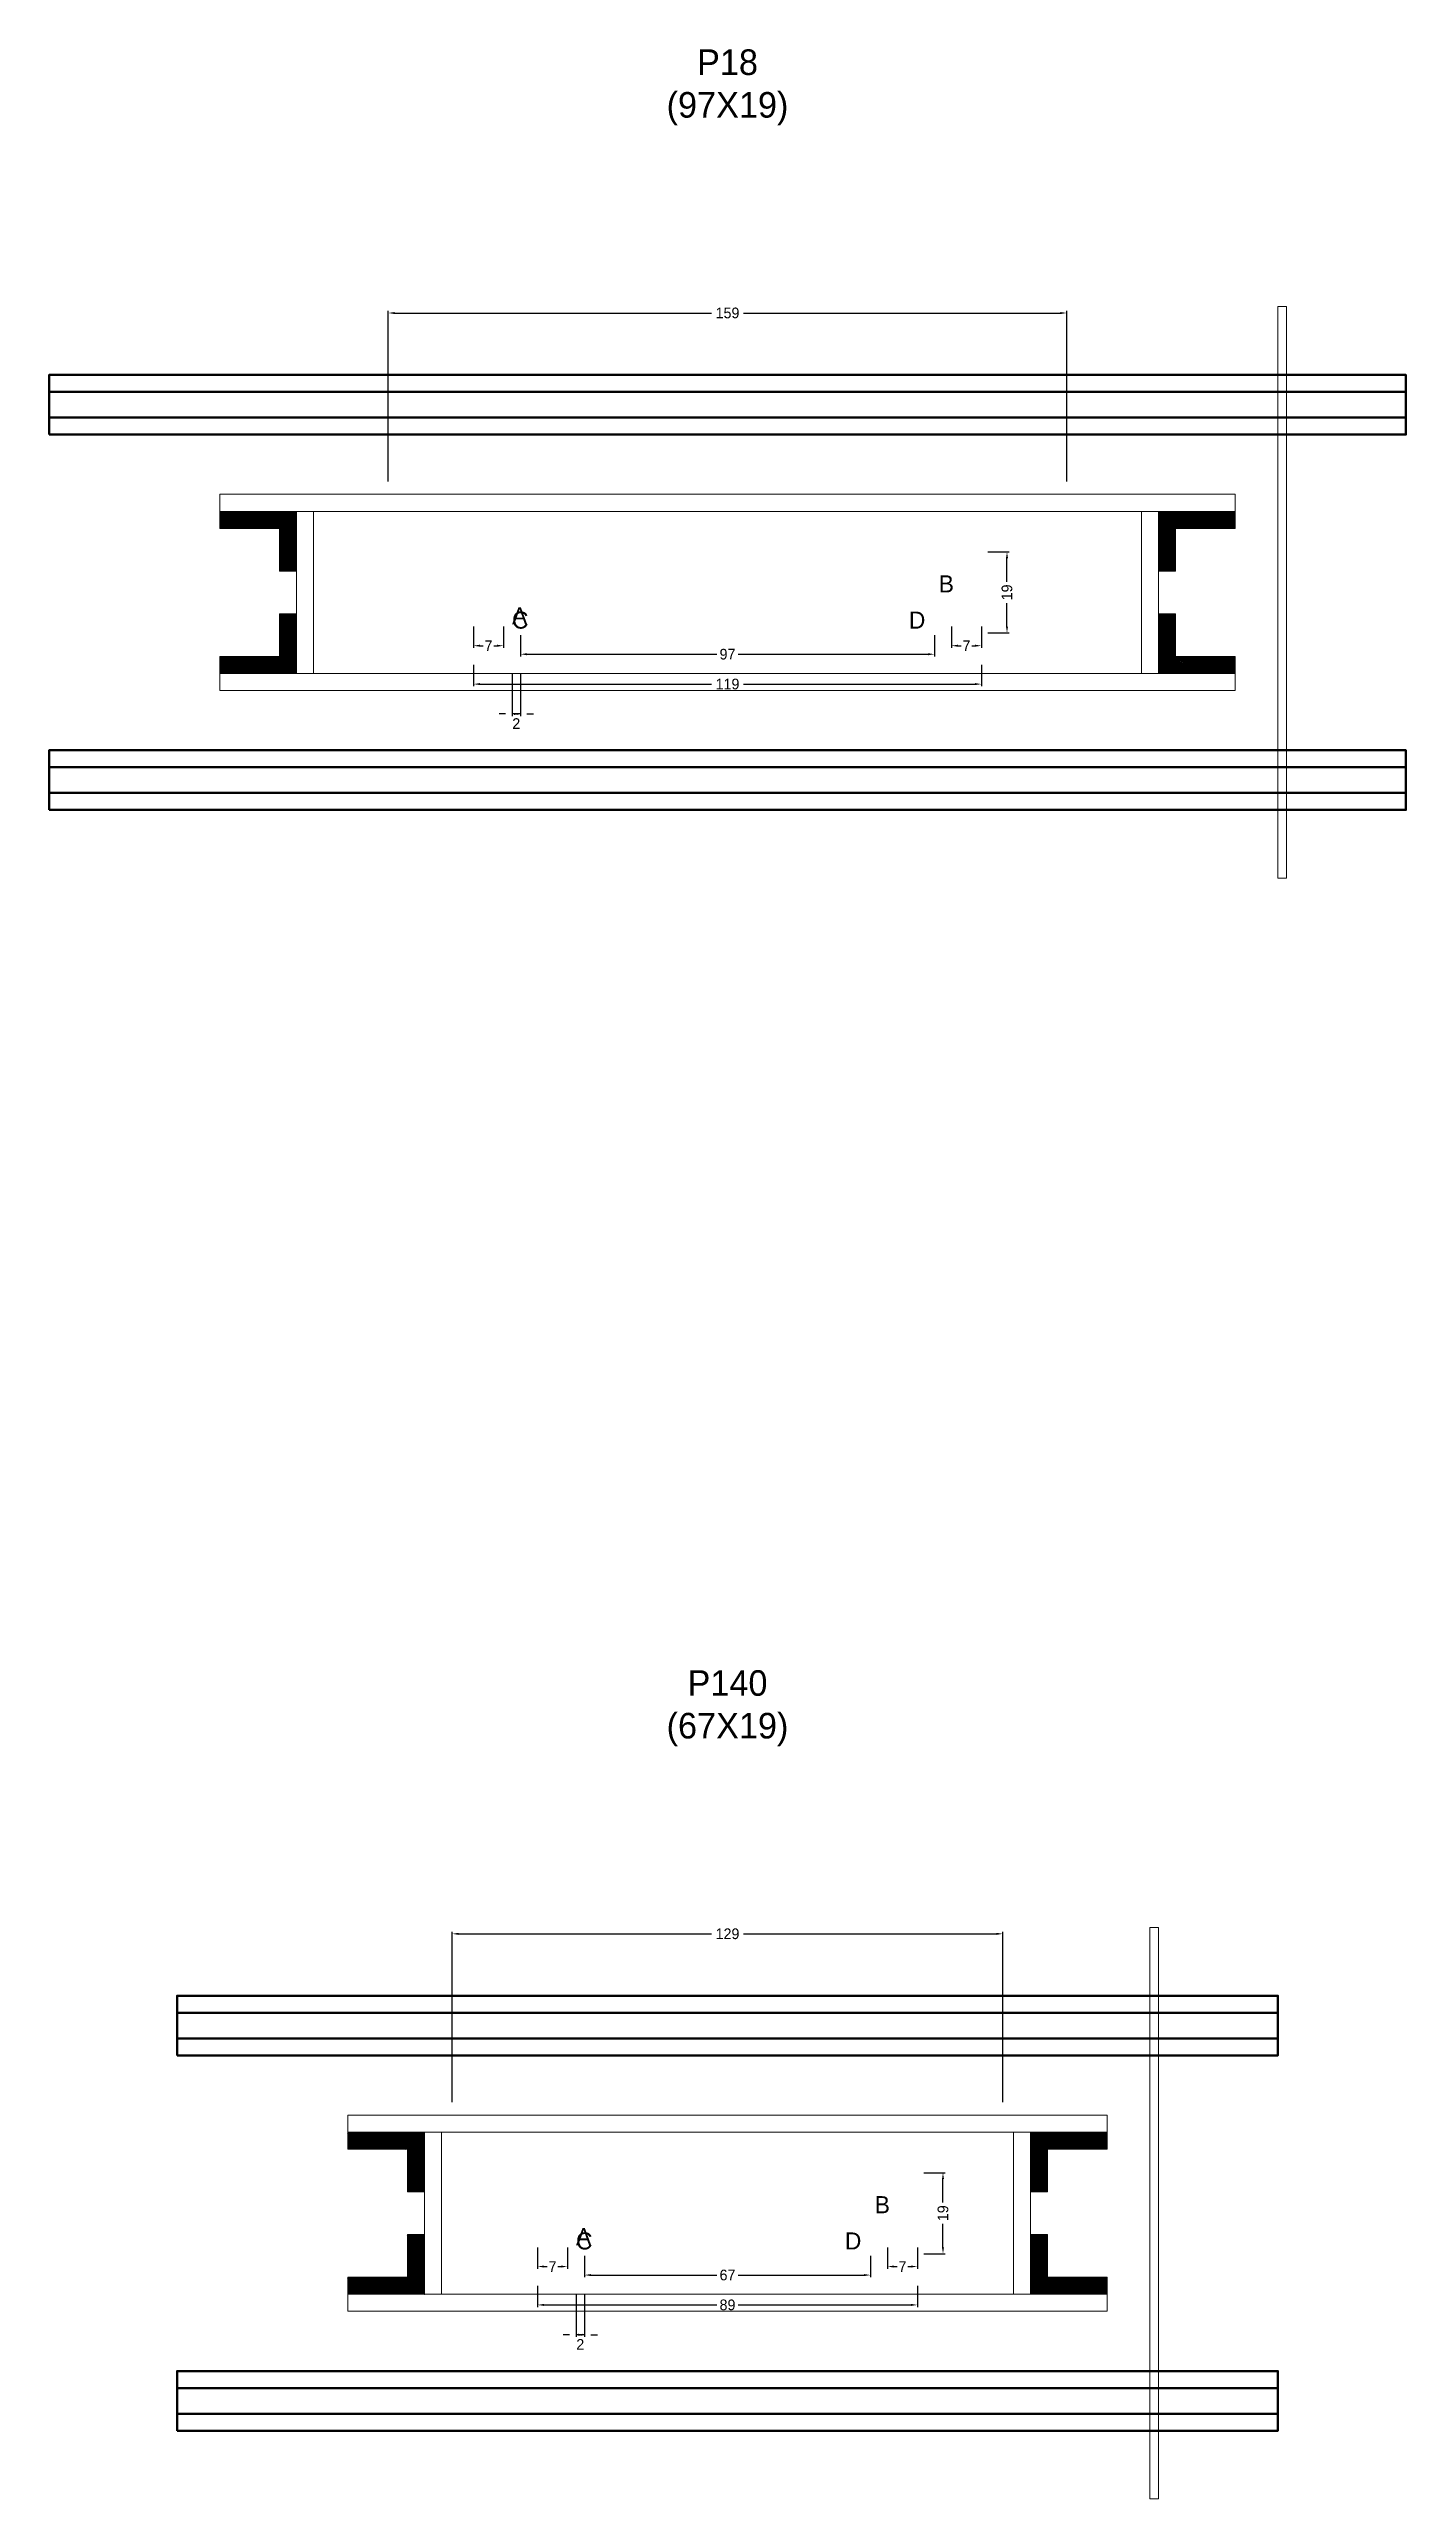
# Model space of a CAD drawing. Header units: centimetres. Extents: x -12000 to 4120, y -3806 to 2716.
# Drawn here: x -159 to 159, y -3347 to -2773 of the extents above; entities that cross this region are included whole.
import ezdxf

# ---------------------------------------------------------------- set-up
doc = ezdxf.new("R2010")
doc.units = ezdxf.units.CM
for name, color, linetype in [('COTA', 241, 'Continuous'), ('GRAVATA', 224, 'Continuous'), ('Hachura', 251, 'Continuous'), ('NOMENCLATURA', 7, 'Continuous'), ('SARRAFO', 251, 'Continuous')]:
    doc.layers.add(name, color=color, linetype=linetype)
doc.dimstyles.new('cotax2', dxfattribs={"dimtxt": 2.5, "dimasz": 1.5, "dimexe": 0.5, "dimexo": 0.5, "dimgap": 0.5, "dimtad": 1, "dimcen": 2.5, "dimazin": 3, "dimtfac": 1, "dimtmove": 0, "dimatfit": 3})

msp = doc.modelspace()

# ---------------------------------------------------------------- texts
at = {"layer": 'NOMENCLATURA'}
for s, p in [('B', (49.5, -2900)), ('A', (-50.5, -2907.5)), ('C', (-50.5, -2908.5)), ('D', (42.5, -2908.5)), ('B', (34.5, -3280)), ('A', (-35.5, -3287.5)), ('C', (-35.5, -3288.5)), ('D', (27.5, -3288.5))]:
    msp.add_text(s, height=4, dxfattribs=at).set_placement(p)
at = {"layer": 'NOMENCLATURA', "char_height": 6, "attachment_point": 8}
for s, insert in [('P18\\P(97X19)', (0, -2790.5)), ('P140\\P(67X19)', (0, -3170.5))]:
    msp.add_mtext(s, dxfattribs=dict(at, insert=insert))

# ---------------------------------------------------------------- blocks, each defined once
blk = doc.blocks.new('_CLOSEDFILLED')
at = {"color": 0, "linetype": 'BYBLOCK'}
blk.add_solid([(-1, 0.16), (0, 0), (-1, -0.16)], dxfattribs=at)
blk = doc.blocks.new('*D248')
for p, q in [((-44.5, -3297), (-44.5, -3302)), ((44.5, -3297), (44.5, -3302)), ((-43, -3301.5), (-2.5, -3301.5)), ((2.5, -3301.5), (43, -3301.5))]:
    blk.add_line(p, q)
at = {"layer": 'Defpoints'}
for p in [(-44.5, -3296.5), (44.5, -3296.5), (-44.5, -3301.5)]:
    blk.add_point(p, dxfattribs=at)
at = {"layer": 'COTA', "xscale": 1.5, "yscale": 1.5, "rotation": 180}
blk.add_blockref('_CLOSEDFILLED', (-44.5, -3301.5), dxfattribs=at)
at = {"layer": 'COTA', "xscale": 1.5, "yscale": 1.5}
blk.add_blockref('_CLOSEDFILLED', (44.5, -3301.5), dxfattribs=at)
at = {"layer": 'COTA', "insert": (0, -3301.5), "char_height": 2.5, "attachment_point": 5}
blk.add_mtext('89', dxfattribs=at)
blk = doc.blocks.new('*D249')
for p, q in [((-33.5, -3290), (-33.5, -3295)), ((33.5, -3290), (33.5, -3295)), ((-32, -3294.5), (-2.5, -3294.5)), ((2.5, -3294.5), (32, -3294.5))]:
    blk.add_line(p, q)
at = {"layer": 'Defpoints'}
for p in [(-33.5, -3289.5), (33.5, -3289.5), (-33.5, -3294.5)]:
    blk.add_point(p, dxfattribs=at)
at = {"layer": 'COTA', "xscale": 1.5, "yscale": 1.5, "rotation": 180}
blk.add_blockref('_CLOSEDFILLED', (-33.5, -3294.5), dxfattribs=at)
at = {"layer": 'COTA', "xscale": 1.5, "yscale": 1.5}
blk.add_blockref('_CLOSEDFILLED', (33.5, -3294.5), dxfattribs=at)
at = {"layer": 'COTA', "insert": (0, -3294.5), "char_height": 2.5, "attachment_point": 5}
blk.add_mtext('67', dxfattribs=at)
blk = doc.blocks.new('*D250')
for p, q in [((46, -3270.5), (51, -3270.5)), ((50.5, -3277.5), (50.5, -3272)), ((50.5, -3288), (50.5, -3282.5)), ((46, -3289.5), (51, -3289.5))]:
    blk.add_line(p, q)
at = {"layer": 'Defpoints'}
for p in [(45.5, -3270.5), (45.5, -3289.5), (50.5, -3289.5)]:
    blk.add_point(p, dxfattribs=at)
at = {"layer": 'COTA', "xscale": 1.5, "yscale": 1.5}
for p, rotation in [((50.5, -3270.5), 90), ((50.5, -3289.5), 270)]:
    blk.add_blockref('_CLOSEDFILLED', p, dxfattribs=dict(at, rotation=rotation))
at = {"layer": 'COTA', "insert": (50.5, -3280), "char_height": 2.5, "attachment_point": 5, "rotation": 90}
blk.add_mtext('19', dxfattribs=at)
blk = doc.blocks.new('*D251')
for p, q in [((-44.5, -3288), (-44.5, -3293)), ((-37.5, -3288), (-37.5, -3293)), ((-43, -3292.5), (-42.25, -3292.5)), ((-39.75, -3292.5), (-39, -3292.5))]:
    blk.add_line(p, q)
at = {"layer": 'Defpoints'}
for p in [(-44.5, -3287.5), (-37.5, -3287.5), (-44.5, -3292.5)]:
    blk.add_point(p, dxfattribs=at)
at = {"layer": 'COTA', "xscale": 1.5, "yscale": 1.5, "rotation": 180}
blk.add_blockref('_CLOSEDFILLED', (-44.5, -3292.5), dxfattribs=at)
at = {"layer": 'COTA', "xscale": 1.5, "yscale": 1.5}
blk.add_blockref('_CLOSEDFILLED', (-37.5, -3292.5), dxfattribs=at)
at = {"layer": 'COTA', "insert": (-41, -3292.5), "char_height": 2.5, "attachment_point": 5}
blk.add_mtext('7', dxfattribs=at)
blk = doc.blocks.new('*D252')
for p, q in [((37.5, -3288), (37.5, -3293)), ((44.5, -3288), (44.5, -3293)), ((39, -3292.5), (39.75, -3292.5)), ((42.25, -3292.5), (43, -3292.5))]:
    blk.add_line(p, q)
at = {"layer": 'Defpoints'}
for p in [(37.5, -3287.5), (44.5, -3287.5), (37.5, -3292.5)]:
    blk.add_point(p, dxfattribs=at)
at = {"layer": 'COTA', "xscale": 1.5, "yscale": 1.5, "rotation": 180}
blk.add_blockref('_CLOSEDFILLED', (37.5, -3292.5), dxfattribs=at)
at = {"layer": 'COTA', "xscale": 1.5, "yscale": 1.5}
blk.add_blockref('_CLOSEDFILLED', (44.5, -3292.5), dxfattribs=at)
at = {"layer": 'COTA', "insert": (41, -3292.5), "char_height": 2.5, "attachment_point": 5}
blk.add_mtext('7', dxfattribs=at)
blk = doc.blocks.new('*D253')
for p, q in [((-64.5, -3254), (-64.5, -3214)), ((-63, -3214.5), (-3.75, -3214.5)), ((3.75, -3214.5), (63, -3214.5)), ((64.5, -3254), (64.5, -3214))]:
    blk.add_line(p, q)
at = {"layer": 'Defpoints'}
for p in [(-64.5, -3214.5), (-64.5, -3254.5), (64.5, -3254.5)]:
    blk.add_point(p, dxfattribs=at)
at = {"layer": 'COTA', "xscale": 1.5, "yscale": 1.5, "rotation": 180}
blk.add_blockref('_CLOSEDFILLED', (-64.5, -3214.5), dxfattribs=at)
at = {"layer": 'COTA', "xscale": 1.5, "yscale": 1.5}
blk.add_blockref('_CLOSEDFILLED', (64.5, -3214.5), dxfattribs=at)
at = {"layer": 'COTA', "insert": (0, -3214.5), "char_height": 2.5, "attachment_point": 5}
blk.add_mtext('129', dxfattribs=at)
blk = doc.blocks.new('*D222')
for p, q in [((-59.5, -2917), (-59.5, -2922)), ((59.5, -2917), (59.5, -2922)), ((-58, -2921.5), (-3.75, -2921.5)), ((3.75, -2921.5), (58, -2921.5))]:
    blk.add_line(p, q)
at = {"layer": 'Defpoints'}
for p in [(-59.5, -2916.5), (59.5, -2916.5), (-59.5, -2921.5)]:
    blk.add_point(p, dxfattribs=at)
at = {"layer": 'COTA', "xscale": 1.5, "yscale": 1.5, "rotation": 180}
blk.add_blockref('_CLOSEDFILLED', (-59.5, -2921.5), dxfattribs=at)
at = {"layer": 'COTA', "xscale": 1.5, "yscale": 1.5}
blk.add_blockref('_CLOSEDFILLED', (59.5, -2921.5), dxfattribs=at)
at = {"layer": 'COTA', "insert": (0, -2921.5), "char_height": 2.5, "attachment_point": 5}
blk.add_mtext('119', dxfattribs=at)
blk = doc.blocks.new('*D223')
for p, q in [((-48.5, -2910), (-48.5, -2915)), ((48.5, -2910), (48.5, -2915)), ((-47, -2914.5), (-2.5, -2914.5)), ((2.5, -2914.5), (47, -2914.5))]:
    blk.add_line(p, q)
at = {"layer": 'Defpoints'}
for p in [(-48.5, -2909.5), (48.5, -2909.5), (-48.5, -2914.5)]:
    blk.add_point(p, dxfattribs=at)
at = {"layer": 'COTA', "xscale": 1.5, "yscale": 1.5, "rotation": 180}
blk.add_blockref('_CLOSEDFILLED', (-48.5, -2914.5), dxfattribs=at)
at = {"layer": 'COTA', "xscale": 1.5, "yscale": 1.5}
blk.add_blockref('_CLOSEDFILLED', (48.5, -2914.5), dxfattribs=at)
at = {"layer": 'COTA', "insert": (0, -2914.5), "char_height": 2.5, "attachment_point": 5}
blk.add_mtext('97', dxfattribs=at)
blk = doc.blocks.new('*D224')
for p, q in [((61, -2890.5), (66, -2890.5)), ((65.5, -2897.5), (65.5, -2892)), ((65.5, -2908), (65.5, -2902.5)), ((61, -2909.5), (66, -2909.5))]:
    blk.add_line(p, q)
at = {"layer": 'Defpoints'}
for p in [(60.5, -2890.5), (60.5, -2909.5), (65.5, -2909.5)]:
    blk.add_point(p, dxfattribs=at)
at = {"layer": 'COTA', "xscale": 1.5, "yscale": 1.5}
for p, rotation in [((65.5, -2890.5), 90), ((65.5, -2909.5), 270)]:
    blk.add_blockref('_CLOSEDFILLED', p, dxfattribs=dict(at, rotation=rotation))
at = {"layer": 'COTA', "insert": (65.5, -2900), "char_height": 2.5, "attachment_point": 5, "rotation": 90}
blk.add_mtext('19', dxfattribs=at)
blk = doc.blocks.new('*D225')
for p, q in [((-59.5, -2908), (-59.5, -2913)), ((-52.5, -2908), (-52.5, -2913)), ((-58, -2912.5), (-57.25, -2912.5)), ((-54.75, -2912.5), (-54, -2912.5))]:
    blk.add_line(p, q)
at = {"layer": 'Defpoints'}
for p in [(-59.5, -2907.5), (-52.5, -2907.5), (-59.5, -2912.5)]:
    blk.add_point(p, dxfattribs=at)
at = {"layer": 'COTA', "xscale": 1.5, "yscale": 1.5, "rotation": 180}
blk.add_blockref('_CLOSEDFILLED', (-59.5, -2912.5), dxfattribs=at)
at = {"layer": 'COTA', "xscale": 1.5, "yscale": 1.5}
blk.add_blockref('_CLOSEDFILLED', (-52.5, -2912.5), dxfattribs=at)
at = {"layer": 'COTA', "insert": (-56, -2912.5), "char_height": 2.5, "attachment_point": 5}
blk.add_mtext('7', dxfattribs=at)
blk = doc.blocks.new('*D226')
for p, q in [((52.5, -2908), (52.5, -2913)), ((59.5, -2908), (59.5, -2913)), ((54, -2912.5), (54.75, -2912.5)), ((57.25, -2912.5), (58, -2912.5))]:
    blk.add_line(p, q)
at = {"layer": 'Defpoints'}
for p in [(52.5, -2907.5), (59.5, -2907.5), (52.5, -2912.5)]:
    blk.add_point(p, dxfattribs=at)
at = {"layer": 'COTA', "xscale": 1.5, "yscale": 1.5, "rotation": 180}
blk.add_blockref('_CLOSEDFILLED', (52.5, -2912.5), dxfattribs=at)
at = {"layer": 'COTA', "xscale": 1.5, "yscale": 1.5}
blk.add_blockref('_CLOSEDFILLED', (59.5, -2912.5), dxfattribs=at)
at = {"layer": 'COTA', "insert": (56, -2912.5), "char_height": 2.5, "attachment_point": 5}
blk.add_mtext('7', dxfattribs=at)
blk = doc.blocks.new('*D227')
for p, q in [((-79.5, -2874), (-79.5, -2834)), ((-78, -2834.5), (-3.75, -2834.5)), ((3.75, -2834.5), (78, -2834.5)), ((79.5, -2874), (79.5, -2834))]:
    blk.add_line(p, q)
at = {"layer": 'Defpoints'}
for p in [(-79.5, -2834.5), (-79.5, -2874.5), (79.5, -2874.5)]:
    blk.add_point(p, dxfattribs=at)
at = {"layer": 'COTA', "xscale": 1.5, "yscale": 1.5, "rotation": 180}
blk.add_blockref('_CLOSEDFILLED', (-79.5, -2834.5), dxfattribs=at)
at = {"layer": 'COTA', "xscale": 1.5, "yscale": 1.5}
blk.add_blockref('_CLOSEDFILLED', (79.5, -2834.5), dxfattribs=at)
at = {"layer": 'COTA', "insert": (0, -2834.5), "char_height": 2.5, "attachment_point": 5}
blk.add_mtext('159', dxfattribs=at)

# ---------------------------------------------------------------- dimensions: what is measured, and where the dimension line sits
at = {"layer": 'COTA'}
for base, p1, p2, picture, middle in [((-79.5, -2834.5), (-79.5, -2874.5), (79.5, -2874.5), '*D227', (0, -2834.5)), ((-59.5, -2912.5), (-59.5, -2907.5), (-52.5, -2907.5), '*D225', (-56, -2912.5)), ((-48.5, -2914.5), (-48.5, -2909.5), (48.5, -2909.5), '*D223', (0, -2914.5)), ((52.5, -2912.5), (52.5, -2907.5), (59.5, -2907.5), '*D226', (56, -2912.5)), ((-59.5, -2921.5), (-59.5, -2916.5), (59.5, -2916.5), '*D222', (0, -2921.5)), ((-64.5, -3214.5), (-64.5, -3254.5), (64.5, -3254.5), '*D253', (0, -3214.5)), ((-44.5, -3292.5), (-44.5, -3287.5), (-37.5, -3287.5), '*D251', (-41, -3292.5)), ((-33.5, -3294.5), (-33.5, -3289.5), (33.5, -3289.5), '*D249', (0, -3294.5)), ((37.5, -3292.5), (37.5, -3287.5), (44.5, -3287.5), '*D252', (41, -3292.5)), ((-44.5, -3301.5), (-44.5, -3296.5), (44.5, -3296.5), '*D248', (0, -3301.5))]:
    dim = msp.add_linear_dim(base=base, p1=p1, p2=p2, dimstyle='cotax2', dxfattribs=at)
    dim.commit()
    dim.dimension.update_dxf_attribs({"geometry": picture, "text_midpoint": middle})
for base, p1, p2, picture, middle in [((65.5, -2909.5), (60.5, -2909.5), (60.5, -2890.5), '*D224', (65.5, -2900)), ((50.5, -3289.5), (45.5, -3289.5), (45.5, -3270.5), '*D250', (50.5, -3280))]:
    dim = msp.add_linear_dim(base=base, p1=p1, p2=p2, angle=90, dimstyle='cotax2', dxfattribs=at)
    dim.commit()
    dim.dimension.update_dxf_attribs({"geometry": picture, "text_midpoint": middle})
for base, p1, p2 in [((-48.5, -2928.5), (-48.5, -2918.5), (-50.5, -2918.5)), ((-33.5, -3308.5), (-33.5, -3298.5), (-35.5, -3298.5))]:
    msp.add_linear_dim(base=base, p1=p1, p2=p2, dimstyle='cotax2', dxfattribs=at).render()

# ---------------------------------------------------------------- hatches: boundary and pattern name
at = {"layer": 'SARRAFO'}
h = msp.add_hatch(dxfattribs=at)
h.set_pattern_fill('SOLID', scale=2)
h.paths.add_polyline_path([(-119, -2885), (-105, -2885), (-105, -2881), (-119, -2881)])
h = msp.add_hatch(dxfattribs=at)
h.set_pattern_fill('SOLID', scale=2)
h.paths.add_polyline_path([(-105, -2895), (-101, -2895), (-101, -2881), (-105, -2881)])
h = msp.add_hatch(dxfattribs=at)
h.set_pattern_fill('SOLID', scale=2)
h.paths.add_polyline_path([(101, -2895), (105, -2895), (105, -2881), (101, -2881)])
h = msp.add_hatch(dxfattribs=at)
h.set_pattern_fill('SOLID', scale=2)
h.paths.add_polyline_path([(105, -2885), (119, -2885), (119, -2881), (105, -2881)])
h = msp.add_hatch(dxfattribs=at)
h.set_pattern_fill('SOLID', scale=2)
h.paths.add_polyline_path([(-105, -2919), (-101, -2919), (-101, -2905), (-105, -2905)])
h = msp.add_hatch(dxfattribs=at)
h.set_pattern_fill('SOLID', scale=2)
h.paths.add_polyline_path([(101, -2919), (105, -2919), (105, -2905), (101, -2905)])
h = msp.add_hatch(dxfattribs=at)
h.set_pattern_fill('SOLID', scale=2)
h.paths.add_polyline_path([(-119, -2919), (-105, -2919), (-105, -2915), (-119, -2915)])
h = msp.add_hatch(dxfattribs=at)
h.set_pattern_fill('SOLID', scale=2)
h.paths.add_polyline_path([(105, -2919), (119, -2919), (119, -2915), (105, -2915)])
h = msp.add_hatch(dxfattribs=at)
h.set_pattern_fill('SOLID', scale=2)
h.paths.add_polyline_path([(-89, -3265), (-75, -3265), (-75, -3261), (-89, -3261)])
h = msp.add_hatch(dxfattribs=at)
h.set_pattern_fill('SOLID', scale=2)
h.paths.add_polyline_path([(-75, -3275), (-71, -3275), (-71, -3261), (-75, -3261)])
h = msp.add_hatch(dxfattribs=at)
h.set_pattern_fill('SOLID', scale=2)
h.paths.add_polyline_path([(71, -3275), (75, -3275), (75, -3261), (71, -3261)])
h = msp.add_hatch(dxfattribs=at)
h.set_pattern_fill('SOLID', scale=2)
h.paths.add_polyline_path([(75, -3265), (89, -3265), (89, -3261), (75, -3261)])
h = msp.add_hatch(dxfattribs=at)
h.set_pattern_fill('SOLID', scale=2)
h.paths.add_polyline_path([(-75, -3299), (-71, -3299), (-71, -3285), (-75, -3285)])
h = msp.add_hatch(dxfattribs=at)
h.set_pattern_fill('SOLID', scale=2)
h.paths.add_polyline_path([(71, -3299), (75, -3299), (75, -3285), (71, -3285)])
h = msp.add_hatch(dxfattribs=at)
h.set_pattern_fill('SOLID', scale=2)
h.paths.add_polyline_path([(-89, -3299), (-75, -3299), (-75, -3295), (-89, -3295)])
h = msp.add_hatch(dxfattribs=at)
h.set_pattern_fill('SOLID', scale=2)
h.paths.add_polyline_path([(75, -3299), (89, -3299), (89, -3295), (75, -3295)])

# ---------------------------------------------------------------- linework, layer by layer
at = {"layer": 'GRAVATA', "lineweight": 50}
for points in [[(-159, -2863), (159, -2863), (159, -2849), (-159, -2849)], [(-159, -2859), (159, -2859), (159, -2853), (-159, -2853)], [(-159, -2951), (159, -2951), (159, -2937), (-159, -2937)], [(-159, -2947), (159, -2947), (159, -2941), (-159, -2941)], [(-129, -3243), (129, -3243), (129, -3229), (-129, -3229)], [(-129, -3239), (129, -3239), (129, -3233), (-129, -3233)], [(-129, -3331), (129, -3331), (129, -3317), (-129, -3317)], [(-129, -3327), (129, -3327), (129, -3321), (-129, -3321)]]:
    msp.add_lwpolyline(points, close=True, dxfattribs=at)
at = {"layer": 'Hachura', "lineweight": 13}
for points in [[(129, -2967), (131, -2967), (131, -2833), (129, -2833)], [(99, -3347), (101, -3347), (101, -3213), (99, -3213)]]:
    msp.add_lwpolyline(points, close=True, dxfattribs=at)
at = {"layer": 'Hachura', "lineweight": 18}
for points in [[(-119, -2881), (119, -2881), (119, -2877), (-119, -2877)], [(-101, -2919), (-97, -2919), (-97, -2881), (-101, -2881)], [(97, -2919), (101, -2919), (101, -2881), (97, -2881)], [(-119, -2923), (119, -2923), (119, -2919), (-119, -2919)], [(-89, -3261), (89, -3261), (89, -3257), (-89, -3257)], [(-71, -3299), (-67, -3299), (-67, -3261), (-71, -3261)], [(67, -3299), (71, -3299), (71, -3261), (67, -3261)], [(-89, -3303), (89, -3303), (89, -3299), (-89, -3299)]]:
    msp.add_lwpolyline(points, close=True, dxfattribs=at)
at = {"layer": 'SARRAFO', "lineweight": 13}
for points in [[(-119, -2885), (-105, -2885), (-105, -2881), (-119, -2881)], [(-105, -2895), (-101, -2895), (-101, -2881), (-105, -2881)], [(101, -2895), (105, -2895), (105, -2881), (101, -2881)], [(105, -2885), (119, -2885), (119, -2881), (105, -2881)], [(-105, -2919), (-101, -2919), (-101, -2905), (-105, -2905)], [(101, -2919), (105, -2919), (105, -2905), (101, -2905)], [(-119, -2919), (-105, -2919), (-105, -2915), (-119, -2915)], [(105, -2919), (119, -2919), (119, -2915), (105, -2915)], [(-89, -3265), (-75, -3265), (-75, -3261), (-89, -3261)], [(-75, -3275), (-71, -3275), (-71, -3261), (-75, -3261)], [(71, -3275), (75, -3275), (75, -3261), (71, -3261)], [(75, -3265), (89, -3265), (89, -3261), (75, -3261)], [(-75, -3299), (-71, -3299), (-71, -3285), (-75, -3285)], [(71, -3299), (75, -3299), (75, -3285), (71, -3285)], [(-89, -3299), (-75, -3299), (-75, -3295), (-89, -3295)], [(75, -3299), (89, -3299), (89, -3295), (75, -3295)]]:
    msp.add_lwpolyline(points, close=True, dxfattribs=at)

msp.set_redraw_order([(e.dxf.handle, doc.entitydb.next_handle()) for e in msp.query("TEXT MTEXT ATTDEF DIMENSION ARC_DIMENSION")])  # texts and dimensions are drawn at this point

doc.saveas('drawing.dxf')
